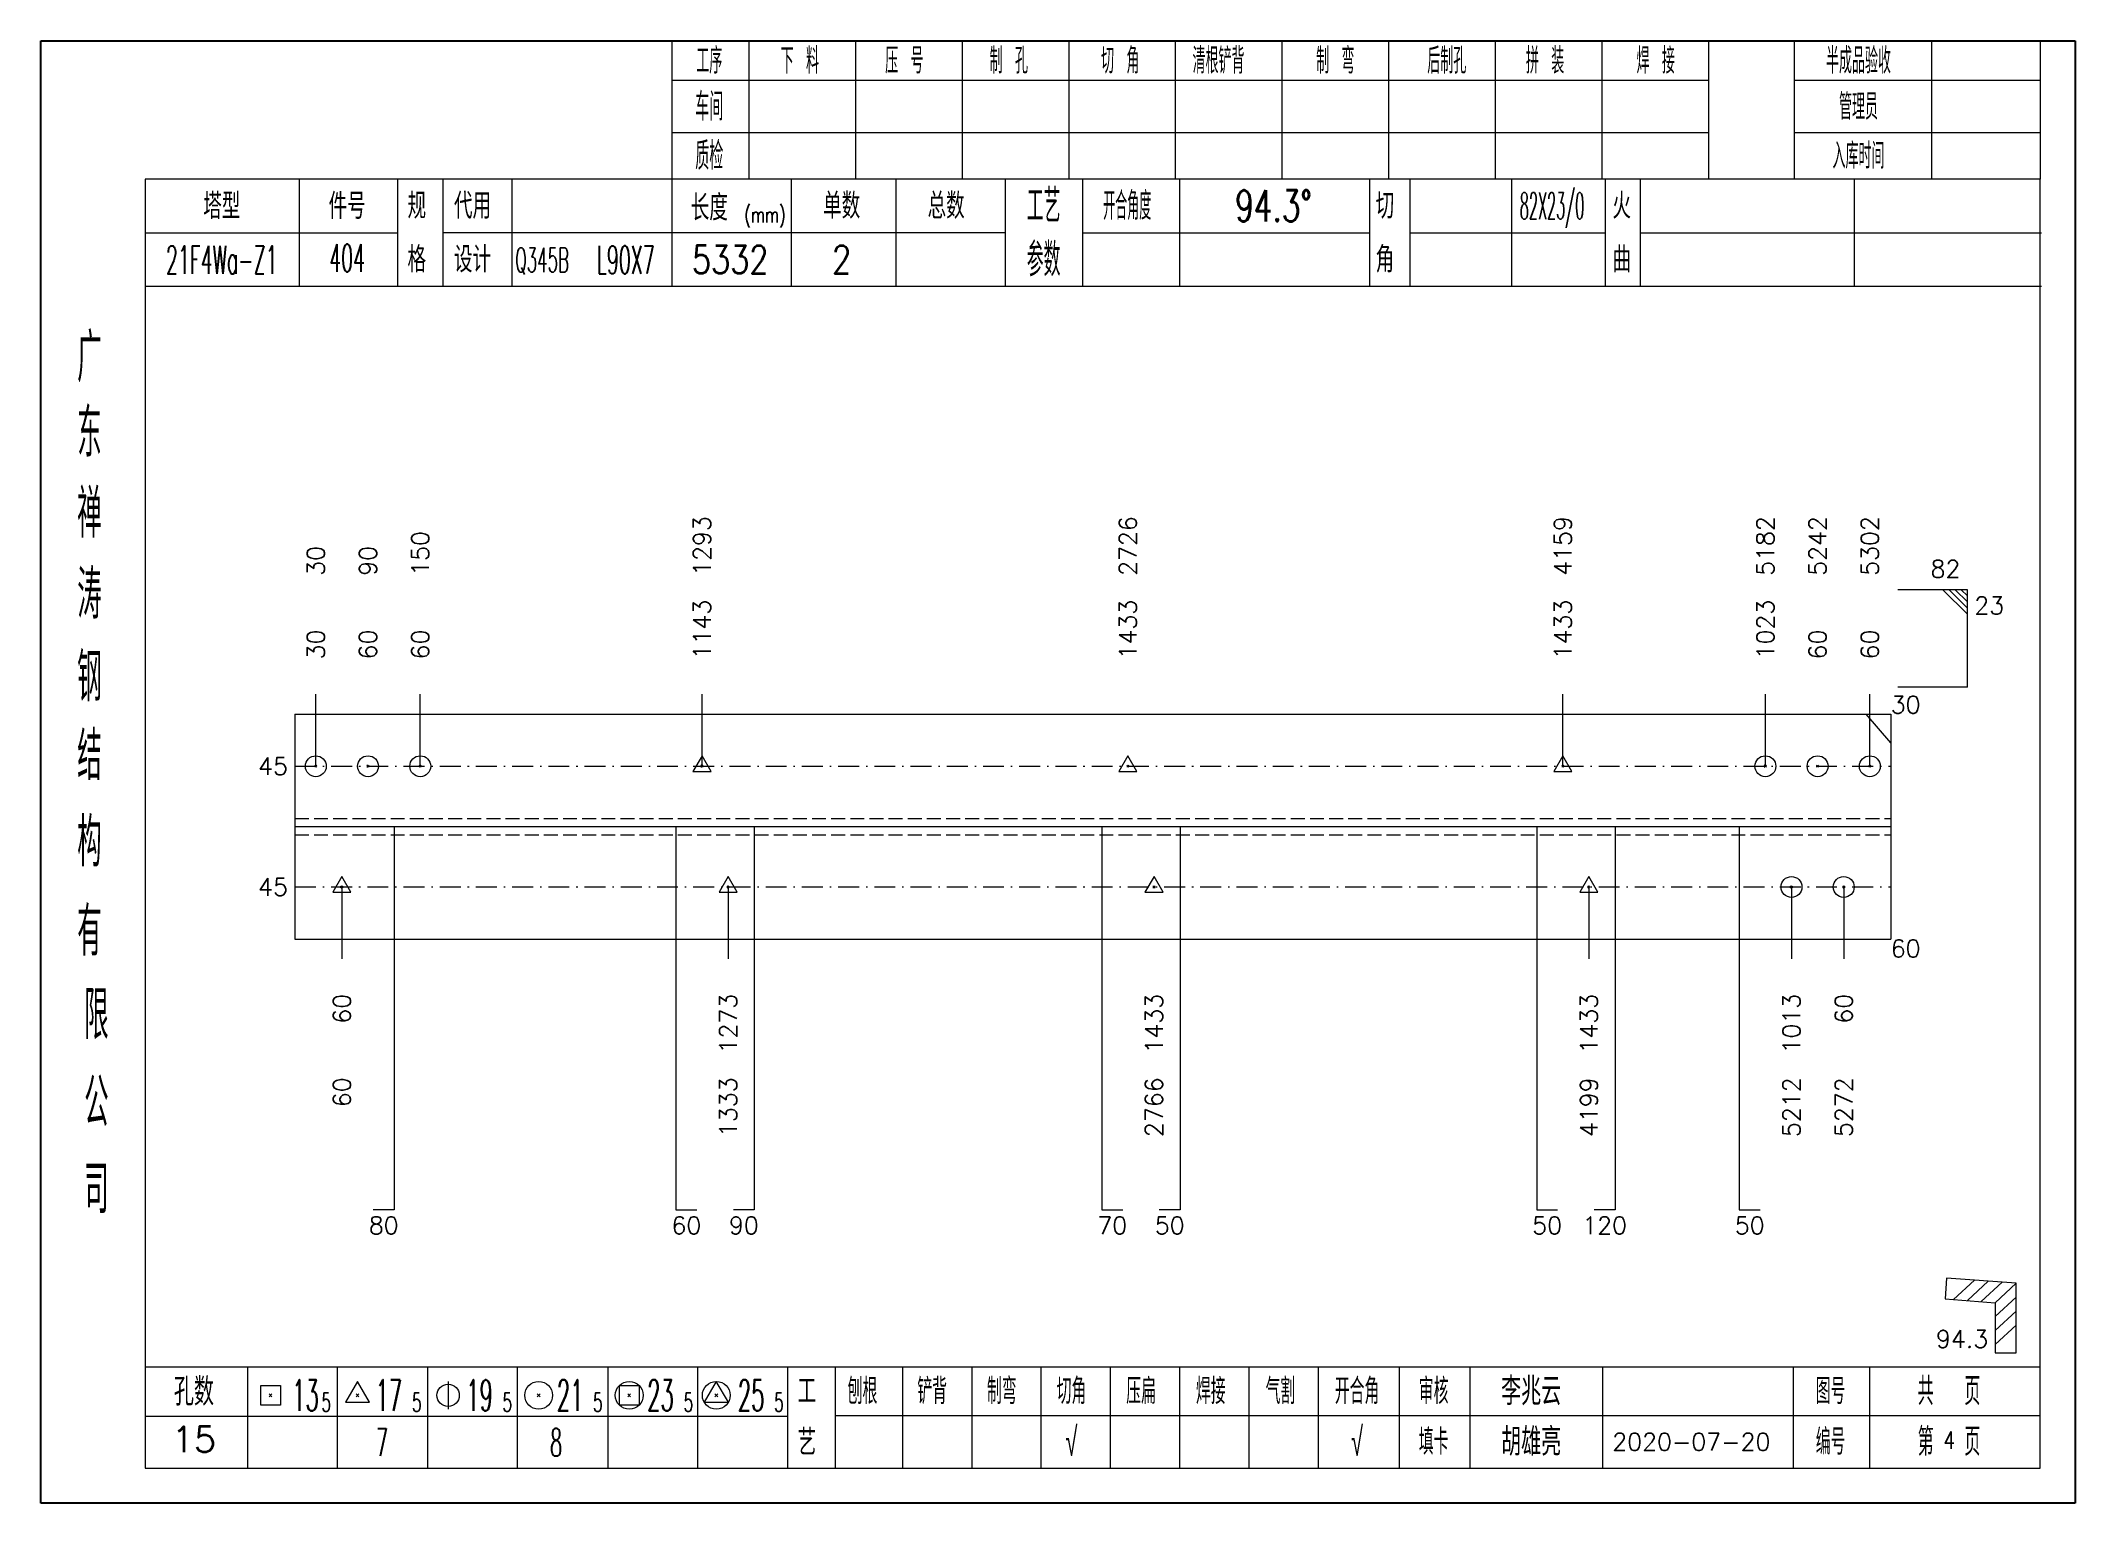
# Model space of a CAD drawing. Extents: x 1310 to 15542, y -76 to 8381.
# Drawn here: x 2452.8 to 2744.9, y 3663.8 to 3873.7 of the extents above; entities that cross this region are included whole.
import ezdxf
from ezdxf.enums import TextEntityAlignment as Align

# ---------------------------------------------------------------- set-up
doc = ezdxf.new("R2010")
doc.units = 0
doc.header["$MEASUREMENT"] = 0
doc.linetypes.add('一点画线', pattern=[5.2, 3, -1, 0.2, -1])
doc.linetypes.add('虚线', pattern=[2.75, 2, -0.75])
doc.layers.get('0').update_dxf_attribs({"linetype": 'CONTINUOUS', "lineweight": 25})
for name, color, linetype, lineweight in [('1', 7, 'CONTINUOUS', 25), ('2', 7, 'CONTINUOUS', 25), ('4', 7, 'CONTINUOUS', 25), ('5', 7, 'CONTINUOUS', 25)]:
    doc.layers.add(name, color=color, linetype=linetype, lineweight=lineweight)
doc.styles.get("Standard").update_dxf_attribs({"font": 'simplex.shx', "width": 0.7, "height": 3, "bigfont": 'gbhzfs.shx'})

msp = doc.modelspace()

# ---------------------------------------------------------------- texts
at = {"color": 7, "linetype": 'Continuous', "lineweight": 13}
for s, p in [('1293', (2547.766, 3796.914)), ('2726', (2608.916, 3796.914)), ('4159', (2671.355, 3796.914)), ('5182', (2700.442, 3796.914)), ('5242', (2707.942, 3796.914)), ('5302', (2715.442, 3796.914)), ('30', (2492.312, 3796.914)), ('90', (2499.812, 3796.914)), ('150', (2507.312, 3796.914))]:
    msp.add_text(s, height=2.5, rotation=90, dxfattribs=at).set_placement(p, align=Align.MIDDLE_LEFT)
msp.add_text('82', height=2.5, dxfattribs=at).set_placement((2728.442, 3795.914), align=Align.BOTTOM_RIGHT)
at = {"color": 8, "linetype": 'Continuous', "lineweight": 9}
for s, p in [('1143', (2547.766, 3784.914)), ('1433', (2608.916, 3784.914)), ('1433', (2671.355, 3784.914)), ('1023', (2700.442, 3784.914)), ('30', (2492.312, 3784.914)), ('60', (2499.812, 3784.914)), ('60', (2507.312, 3784.914)), ('60', (2707.942, 3784.914)), ('60', (2715.442, 3784.914))]:
    msp.add_text(s, height=2.5, rotation=90, dxfattribs=at).set_placement(p, align=Align.MIDDLE_LEFT)
at = {"color": 7, "linetype": 'Continuous', "lineweight": 13}
msp.add_text('23', height=2.5, dxfattribs=at).set_placement((2730.442, 3793.914), align=Align.TOP_LEFT)
msp.add_text('30', height=2.5, dxfattribs=at).set_placement((2718.442, 3778.414), align=Align.MIDDLE_LEFT)
for p in [(2488.312, 3769.581), (2488.312, 3752.247)]:
    msp.add_text('45', height=2.5, dxfattribs=at).set_placement(p, align=Align.MIDDLE_RIGHT)
at = {"layer": '1', "color": 7, "linetype": 'Continuous', "lineweight": 13}
msp.add_text('60', height=2.5, dxfattribs=at).set_placement((2718.442, 3743.414), align=Align.MIDDLE_LEFT)
at = {"layer": '1', "color": 8, "linetype": 'Continuous', "lineweight": 9}
for s, p in [('60', (2496.062, 3736.914)), ('1273', (2551.516, 3736.914)), ('1433', (2612.666, 3736.914)), ('1433', (2675.105, 3736.914)), ('1013', (2704.192, 3736.914)), ('60', (2711.692, 3736.914))]:
    msp.add_text(s, height=2.5, rotation=90, dxfattribs=at).set_placement(p, align=Align.MIDDLE_RIGHT)
at = {"layer": '1', "color": 7, "linetype": 'Continuous', "lineweight": 13}
for s, p in [('60', (2496.062, 3724.914)), ('1333', (2551.516, 3724.914)), ('2766', (2612.666, 3724.914)), ('4199', (2675.105, 3724.914)), ('5212', (2704.192, 3724.914)), ('5272', (2711.692, 3724.914))]:
    msp.add_text(s, height=2.5, rotation=90, dxfattribs=at).set_placement(p, align=Align.MIDDLE_RIGHT)
at = {"layer": '2', "color": 7, "linetype": 'Continuous', "lineweight": 13}
for s, p in [('80', (2502.062, 3704.914)), ('60', (2545.516, 3704.914)), ('90', (2553.766, 3704.914)), ('70', (2606.666, 3704.914)), ('50', (2614.916, 3704.914)), ('50', (2669.105, 3704.914)), ('120', (2677.355, 3704.914)), ('50', (2698.192, 3704.914))]:
    msp.add_text(s, height=2.5, dxfattribs=at).set_placement(p, align=Align.TOP_CENTER)
msp.add_text('94.3', height=2.5, dxfattribs=at).set_placement((2732.442, 3685.355), align=Align.BOTTOM_RIGHT)
at = {"layer": '4', "color": 1, "linetype": 'Continuous', "lineweight": 25}
for s, height, width, p in [('工序', 3.7, 0.7, (2548.812, 3870.871)), ('下 料', 3.7, 0.7, (2561.812, 3870.871)), ('压 号', 3.7, 0.7, (2576.812, 3870.871)), ('制 孔', 3.7, 0.7, (2591.812, 3870.871)), ('切 角', 3.7, 0.7, (2607.812, 3870.871)), ('清根铲背 ', 3.7, 0.7, (2622.812, 3870.871)), (' 制 弯', 3.7, 0.7, (2637.812, 3870.871)), (' 后制孔', 3.7, 0.7, (2653.812, 3870.871)), ('拼 装', 3.7, 0.7, (2668.812, 3870.871)), (' 焊 接', 3.7, 0.7, (2683.812, 3870.871)), ('半成品验收', 3.7, 0.7, (2713.812, 3870.871)), ('车间', 4, 0.7, (2548.812, 3864.271)), ('管理员', 3.7, 0.7, (2713.812, 3864.271)), ('质检', 4, 0.7, (2548.812, 3857.211)), ('入库时间', 3.7, 0.7, (2713.812, 3857.211)), ('(mm)', 2.24, 0.7, (2556.812, 3848.771)), ('工艺', 4.8, 0.7, (2596.812, 3850.031)), ('开合角度', 4, 0.6, (2608.812, 3850.031)), ('94.3%%d', 4.47, 0.7, (2629.812, 3850.031)), ('82X23/0', 3.8, 0.4, (2669.812, 3850.031)), ('404', 4, 0.5, (2496.812, 3842.541)), ('参数', 4.8, 0.7, (2596.812, 3842.321)), ('21F4Wa-Z1', 4, 0.5, (2478.812, 3842.291)), ('Q345B', 3.5, 0.5, (2524.812, 3842.271)), ('L90X7', 4, 0.5, (2536.812, 3842.271)), ('5332', 4, 0.8, (2551.812, 3842.321)), ('2', 4, 0.8, (2567.812, 3842.321)), ('广', 6.96, 0.7, (2459.812, 3828.241)), ('东', 6.96, 0.7, (2459.812, 3817.451)), ('禅', 6.96, 0.7, (2459.812, 3805.861)), ('涛', 6.96, 0.7, (2459.812, 3794.261)), ('钢', 6.96, 0.7, (2459.812, 3782.371)), ('结', 6.96, 0.7, (2459.812, 3771.061)), ('构', 6.96, 0.7, (2459.812, 3758.681)), ('有', 6.96, 0.7, (2459.812, 3745.871)), ('限', 6.96, 0.7, (2460.812, 3733.871)), ('公', 6.96, 0.7, (2460.812, 3721.331)), ('司', 6.96, 0.7, (2460.812, 3708.851)), ('13', 4.47, 0.5, (2490.812, 3679.271)), ('17', 4.47, 0.5, (2502.812, 3679.271)), ('19', 4.47, 0.5, (2515.812, 3679.271)), ('21', 4.47, 0.5, (2528.812, 3679.271)), ('23', 4.47, 0.5, (2541.812, 3679.271)), ('25', 4.47, 0.5, (2554.812, 3679.271)), ('刨根', 3.7, 0.8, (2570.812, 3679.871)), ('铲背', 3.7, 0.8, (2580.812, 3679.871)), ('制弯', 3.7, 0.8, (2590.812, 3679.871)), ('切角', 3.7, 0.8, (2600.812, 3679.871)), ('压扁', 3.7, 0.8, (2610.812, 3679.871)), ('焊接', 3.7, 0.8, (2620.812, 3679.871)), ('气割', 3.7, 0.8, (2630.812, 3679.871)), ('开合角', 3.7, 0.8, (2641.812, 3679.871)), ('审核', 3.7, 0.8, (2652.812, 3679.871)), ('图号', 3.7, 0.8, (2709.812, 3679.871)), ('共  页', 4, 0.8, (2726.812, 3679.871)), ('5', 2.68, 0.6, (2493.812, 3678.271)), ('5', 2.68, 0.6, (2506.812, 3678.271)), ('5', 2.68, 0.6, (2519.812, 3678.271)), ('5', 2.68, 0.6, (2532.812, 3678.271)), ('5', 2.68, 0.6, (2545.812, 3678.271)), ('5', 2.68, 0.6, (2558.812, 3678.271)), ('√', 4, 0.6, (2600.812, 3672.601)), ('√', 4, 0.6, (2641.812, 3672.601)), ('第  页', 4, 0.8, (2726.812, 3672.601)), ('7', 4, 0.5, (2501.812, 3672.521)), ('8', 4, 0.5, (2526.812, 3672.521)), ('填卡', 3.7, 0.8, (2652.812, 3672.601)), ('编号', 3.7, 0.8, (2709.812, 3672.601))]:
    msp.add_text(s, height=height, dxfattribs=dict(at, width=width)).set_placement(p, align=Align.MIDDLE_CENTER)
for s, height, p in [('塔型', 3.7, (2478.812, 3850.001)), ('件号', 3.7, (2496.812, 3850.001)), ('规', 3.7, (2506.812, 3850.031)), ('代用', 3.7, (2514.812, 3850.031)), ('长度', 3.7, (2548.812, 3849.771)), ('单数', 3.7, (2567.812, 3850.031)), ('总数', 3.7, (2582.812, 3850.031)), ('切', 3.7, (2645.812, 3850.031)), ('火', 3.7, (2679.812, 3850.031)), ('格', 3.7, (2506.812, 3842.321)), ('设计', 3.7, (2514.812, 3842.321)), ('角', 3.7, (2645.812, 3842.321)), ('曲', 3.7, (2679.812, 3842.321)), ('孔数', 4, (2474.812, 3679.791)), ('工', 3.7, (2562.812, 3679.871)), ('李兆云', 4, (2666.812, 3679.871)), ('胡雄亮', 4, (2666.812, 3672.601)), ('15', 3.7, (2474.812, 3672.961)), ('艺', 3.7, (2562.812, 3672.521)), ('2020-07-20', 2.5, (2689.812, 3672.601))]:
    msp.add_text(s, height=height, dxfattribs=at).set_placement(p, align=Align.MIDDLE_CENTER)
at = {"layer": '4', "color": 6, "linetype": 'Continuous', "lineweight": 25, "width": 0.8}
msp.add_text('4', height=2.5, dxfattribs=at).set_placement((2726.837, 3672.829), align=Align.MIDDLE_CENTER)

# ---------------------------------------------------------------- blocks, each defined once
blk = doc.blocks.new('孔21.5')
at = {"layer": '5', "color": 7, "linetype": 'Continuous', "lineweight": 13}
for p, q in [((-0.1, -0.1), (0.1, 0.1)), ((0.1, -0.1), (-0.1, 0.1))]:
    blk.add_line(p, q, dxfattribs=at)
blk.add_circle((0, 0), 1, dxfattribs=at)
blk = doc.blocks.new('孔17.5')
at = {"layer": '5', "color": 7, "linetype": 'Continuous', "lineweight": 13}
for p, q in [((0, 1), (-0.866, -0.5)), ((-0.1, -0.1), (0.1, 0.1)), ((0.1, -0.1), (-0.1, 0.1)), ((0.866, -0.5), (0, 1)), ((-0.866, -0.5), (0.866, -0.5))]:
    blk.add_line(p, q, dxfattribs=at)
blk = doc.blocks.new('CTJGK')
at = {"color": 6, "linetype": 'Continuous'}
for p, q in [((0, 209.97), (292.13, 209.97)), ((0, 0), (0, 209.97)), ((292.13, 209.97), (292.13, 0)), ((292.13, 0), (0, 0))]:
    blk.add_line(p, q, dxfattribs=at)

# ---------------------------------------------------------------- linework, layer by layer
at = {"color": 7, "linetype": 'Continuous', "lineweight": 13}
for p, q in [((2729.442, 3794.914), (2719.442, 3794.914)), ((2725.942, 3794.914), (2729.442, 3791.414)), ((2726.817, 3794.914), (2729.442, 3792.289)), ((2727.692, 3794.914), (2729.442, 3793.164)), ((2728.567, 3794.914), (2729.442, 3794.039)), ((2729.442, 3780.914), (2729.442, 3794.914)), ((2729.442, 3780.914), (2719.442, 3780.914)), ((2492.312, 3769.581), (2492.312, 3779.914)), ((2507.312, 3769.581), (2507.312, 3779.914)), ((2547.766, 3769.581), (2547.766, 3779.914)), ((2671.355, 3769.581), (2671.355, 3779.914)), ((2700.442, 3769.581), (2700.442, 3779.914)), ((2715.442, 3769.581), (2715.442, 3779.914)), ((2718.442, 3772.949), (2714.918, 3777.081)), ((2496.062, 3752.247), (2496.062, 3741.914)), ((2551.516, 3752.247), (2551.516, 3741.914)), ((2675.105, 3752.247), (2675.105, 3741.914)), ((2704.192, 3752.247), (2704.192, 3741.914)), ((2711.692, 3752.247), (2711.692, 3741.914))]:
    msp.add_line(p, q, dxfattribs=at)
at = {"color": 7, "linetype": 'Continuous', "lineweight": 18}
for p, q in [((2489.312, 3777.081), (2489.312, 3744.747)), ((2489.312, 3777.081), (2718.442, 3777.081)), ((2718.442, 3777.081), (2718.442, 3744.747)), ((2489.312, 3760.914), (2718.442, 3760.914))]:
    msp.add_line(p, q, dxfattribs=at)
at = {"color": 3, "linetype": '一点画线', "lineweight": 13}
for p, q in [((2489.312, 3769.581), (2718.442, 3769.581)), ((2489.312, 3752.247), (2718.442, 3752.247))]:
    msp.add_line(p, q, dxfattribs=at)
at = {"color": 1, "linetype": '虚线', "lineweight": 18}
for p, q in [((2489.312, 3762.081), (2718.442, 3762.081)), ((2489.312, 3759.747), (2718.442, 3759.747))]:
    msp.add_line(p, q, dxfattribs=at)
at = {"layer": '1', "color": 7, "linetype": 'Continuous', "lineweight": 18}
msp.add_line((2489.312, 3744.747), (2718.442, 3744.747), dxfattribs=at)
at = {"layer": '2', "color": 7, "linetype": 'Continuous', "lineweight": 13}
for p, q in [((2503.562, 3760.914), (2503.562, 3705.914)), ((2544.016, 3760.914), (2544.016, 3705.914)), ((2555.266, 3760.914), (2555.266, 3705.914)), ((2605.166, 3760.914), (2605.166, 3705.914)), ((2616.416, 3760.914), (2616.416, 3705.914)), ((2667.605, 3760.914), (2667.605, 3705.914)), ((2678.855, 3760.914), (2678.855, 3705.914)), ((2696.692, 3760.914), (2696.692, 3705.914)), ((2503.562, 3705.914), (2500.562, 3705.914)), ((2544.016, 3705.914), (2547.016, 3705.914)), ((2555.266, 3705.914), (2552.266, 3705.914)), ((2605.166, 3705.914), (2608.166, 3705.914)), ((2616.416, 3705.914), (2613.416, 3705.914)), ((2667.605, 3705.914), (2670.605, 3705.914)), ((2678.855, 3705.914), (2675.855, 3705.914)), ((2696.692, 3705.914), (2699.692, 3705.914)), ((2726.47, 3696.105), (2726.245, 3693.113)), ((2736.442, 3695.355), (2726.47, 3696.105)), ((2727.459, 3693.022), (2730.459, 3695.805)), ((2729.453, 3692.872), (2732.453, 3695.655)), ((2731.447, 3692.722), (2734.447, 3695.505)), ((2726.245, 3693.113), (2733.442, 3692.572)), ((2733.442, 3692.572), (2736.442, 3695.355)), ((2733.442, 3690.572), (2736.442, 3693.355)), ((2733.442, 3692.572), (2733.442, 3685.355)), ((2736.442, 3685.355), (2736.442, 3695.355)), ((2733.442, 3688.572), (2736.442, 3691.355)), ((2733.442, 3686.572), (2736.442, 3689.355)), ((2733.442, 3685.355), (2736.442, 3685.355))]:
    msp.add_line(p, q, dxfattribs=at)
at = {"layer": '4', "color": 1, "linetype": 'Continuous', "lineweight": 18}
for p, q in [((2452.812, 3873.741), (2452.812, 3663.771)), ((2744.942, 3873.741), (2452.812, 3873.741)), ((2543.442, 3873.741), (2543.442, 3853.901)), ((2554.472, 3873.741), (2554.472, 3853.881)), ((2569.782, 3873.741), (2569.782, 3853.881)), ((2585.102, 3873.741), (2585.102, 3853.881)), ((2600.412, 3873.741), (2600.412, 3853.881)), ((2615.722, 3873.741), (2615.722, 3853.881)), ((2631.032, 3873.741), (2631.032, 3853.881)), ((2646.352, 3873.741), (2646.352, 3853.881)), ((2661.662, 3873.741), (2661.662, 3853.881)), ((2676.972, 3873.741), (2676.972, 3853.881)), ((2692.282, 3873.741), (2692.282, 3853.901)), ((2692.282, 3873.741), (2692.282, 3853.881)), ((2704.562, 3873.741), (2704.562, 3853.881)), ((2724.312, 3873.741), (2724.312, 3853.881)), ((2739.892, 3873.741), (2739.892, 3853.881)), ((2744.942, 3843.941), (2744.942, 3873.741)), ((2692.282, 3868.011), (2543.442, 3868.011)), ((2739.892, 3868.011), (2704.562, 3868.011)), ((2692.282, 3860.531), (2543.442, 3860.531)), ((2739.892, 3860.531), (2704.562, 3860.531)), ((2467.822, 3853.881), (2467.822, 3668.821)), ((2739.892, 3853.881), (2467.822, 3853.881)), ((2489.942, 3853.891), (2489.942, 3838.471)), ((2504.092, 3838.471), (2504.092, 3853.881)), ((2510.592, 3838.471), (2510.592, 3853.881)), ((2520.462, 3853.881), (2520.462, 3838.471)), ((2543.442, 3853.901), (2543.442, 3838.471)), ((2560.562, 3853.881), (2560.562, 3838.471)), ((2575.612, 3853.881), (2575.612, 3838.471)), ((2591.312, 3853.881), (2591.312, 3838.471)), ((2602.372, 3853.881), (2602.372, 3838.471)), ((2616.322, 3853.881), (2616.322, 3838.471)), ((2643.622, 3853.881), (2643.622, 3838.471)), ((2649.382, 3853.881), (2649.382, 3838.471)), ((2664.002, 3853.881), (2664.002, 3838.471)), ((2677.462, 3853.881), (2677.462, 3838.471)), ((2682.452, 3853.881), (2682.452, 3838.471)), ((2713.192, 3853.881), (2713.192, 3838.471)), ((2739.892, 3668.821), (2739.892, 3853.881)), ((2504.092, 3846.121), (2467.822, 3846.121)), ((2591.312, 3846.171), (2510.592, 3846.171)), ((2602.372, 3846.171), (2643.622, 3846.171)), ((2649.382, 3846.171), (2677.462, 3846.171)), ((2682.452, 3846.171), (2740.072, 3846.171)), ((2744.942, 3663.771), (2744.942, 3843.941)), ((2740.072, 3838.471), (2467.822, 3838.471)), ((2467.822, 3683.351), (2739.892, 3683.351)), ((2482.512, 3683.351), (2482.512, 3668.821)), ((2495.442, 3668.821), (2495.442, 3683.351)), ((2508.372, 3683.351), (2508.372, 3668.821)), ((2521.292, 3668.821), (2521.292, 3683.351)), ((2534.222, 3683.351), (2534.222, 3668.821)), ((2547.152, 3668.821), (2547.152, 3683.351)), ((2560.072, 3668.821), (2560.072, 3683.351)), ((2566.942, 3668.821), (2566.942, 3683.351)), ((2576.602, 3668.821), (2576.602, 3683.351)), ((2586.542, 3668.821), (2586.542, 3683.351)), ((2596.482, 3668.821), (2596.482, 3683.351)), ((2606.432, 3668.821), (2606.432, 3683.351)), ((2616.372, 3668.821), (2616.372, 3683.351)), ((2626.312, 3668.821), (2626.312, 3683.351)), ((2636.262, 3668.821), (2636.262, 3683.351)), ((2647.902, 3668.821), (2647.902, 3683.351)), ((2658.052, 3668.821), (2658.052, 3683.351)), ((2677.112, 3668.821), (2677.112, 3683.351)), ((2704.492, 3668.821), (2704.492, 3683.351)), ((2715.452, 3668.821), (2715.452, 3683.351)), ((2560.072, 3676.221), (2467.822, 3676.221)), ((2566.902, 3676.381), (2739.892, 3676.381)), ((2467.822, 3668.821), (2739.892, 3668.821)), ((2452.812, 3663.771), (2744.942, 3663.771))]:
    msp.add_line(p, q, dxfattribs=at)
at = {"layer": '4', "color": 7, "linetype": 'Continuous', "lineweight": 13}
for p, q in [((2498.312, 3681.271), (2496.58, 3678.271)), ((2500.044, 3678.271), (2498.312, 3681.271)), ((2511.312, 3681.271), (2511.312, 3677.271)), ((2549.812, 3681.271), (2548.08, 3678.271)), ((2551.544, 3678.271), (2549.812, 3681.271)), ((2484.398, 3677.857), (2484.398, 3680.685)), ((2484.398, 3680.685), (2487.226, 3680.685)), ((2485.612, 3679.071), (2486.012, 3679.471)), ((2486.012, 3679.071), (2485.612, 3679.471)), ((2487.226, 3680.685), (2487.226, 3677.857)), ((2496.58, 3678.271), (2500.044, 3678.271)), ((2498.112, 3679.071), (2498.512, 3679.471)), ((2498.512, 3679.071), (2498.112, 3679.471)), ((2524.112, 3679.071), (2524.512, 3679.471)), ((2524.512, 3679.071), (2524.112, 3679.471)), ((2535.898, 3677.857), (2535.898, 3680.685)), ((2535.898, 3680.685), (2538.726, 3680.685)), ((2537.112, 3679.071), (2537.512, 3679.471)), ((2537.512, 3679.071), (2537.112, 3679.471)), ((2538.726, 3680.685), (2538.726, 3677.857)), ((2548.08, 3678.271), (2551.544, 3678.271)), ((2549.612, 3679.071), (2550.012, 3679.471)), ((2550.012, 3679.071), (2549.612, 3679.471)), ((2487.226, 3677.857), (2484.398, 3677.857)), ((2538.726, 3677.857), (2535.898, 3677.857))]:
    msp.add_line(p, q, dxfattribs=at)
for centre, radius in [((2511.312, 3679.271), 1.6), ((2524.312, 3679.271), 2), ((2537.312, 3679.271), 2), ((2549.812, 3679.271), 2)]:
    msp.add_circle(centre, radius, dxfattribs=at)

# ---------------------------------------------------------------- block references
at = {"color": 0, "linetype": 'Continuous'}
msp.add_blockref('CTJGK', (2452.812, 3663.771), dxfattribs=at)
at = {"color": 8, "linetype": 'Continuous', "lineweight": 9, "xscale": 1.5, "yscale": 1.5, "zscale": 1.5}
for name, p in [('孔21.5', (2492.312, 3769.581)), ('孔21.5', (2499.812, 3769.581)), ('孔21.5', (2507.312, 3769.581)), ('孔17.5', (2547.766, 3769.581)), ('孔17.5', (2608.916, 3769.581)), ('孔17.5', (2671.355, 3769.581)), ('孔21.5', (2700.442, 3769.581)), ('孔21.5', (2707.942, 3769.581)), ('孔21.5', (2715.442, 3769.581))]:
    msp.add_blockref(name, p, dxfattribs=at)
at = {"layer": '1', "color": 8, "linetype": 'Continuous', "lineweight": 9, "xscale": 1.5, "yscale": 1.5, "zscale": 1.5}
for name, p in [('孔17.5', (2496.062, 3752.247)), ('孔17.5', (2551.516, 3752.247)), ('孔17.5', (2612.666, 3752.247)), ('孔17.5', (2675.105, 3752.247)), ('孔21.5', (2704.192, 3752.247)), ('孔21.5', (2711.692, 3752.247))]:
    msp.add_blockref(name, p, dxfattribs=at)

msp.set_redraw_order([(e.dxf.handle, doc.entitydb.next_handle()) for e in msp.query("TEXT MTEXT ATTDEF DIMENSION ARC_DIMENSION")])  # texts and dimensions are drawn at this point

doc.saveas('drawing.dxf')
